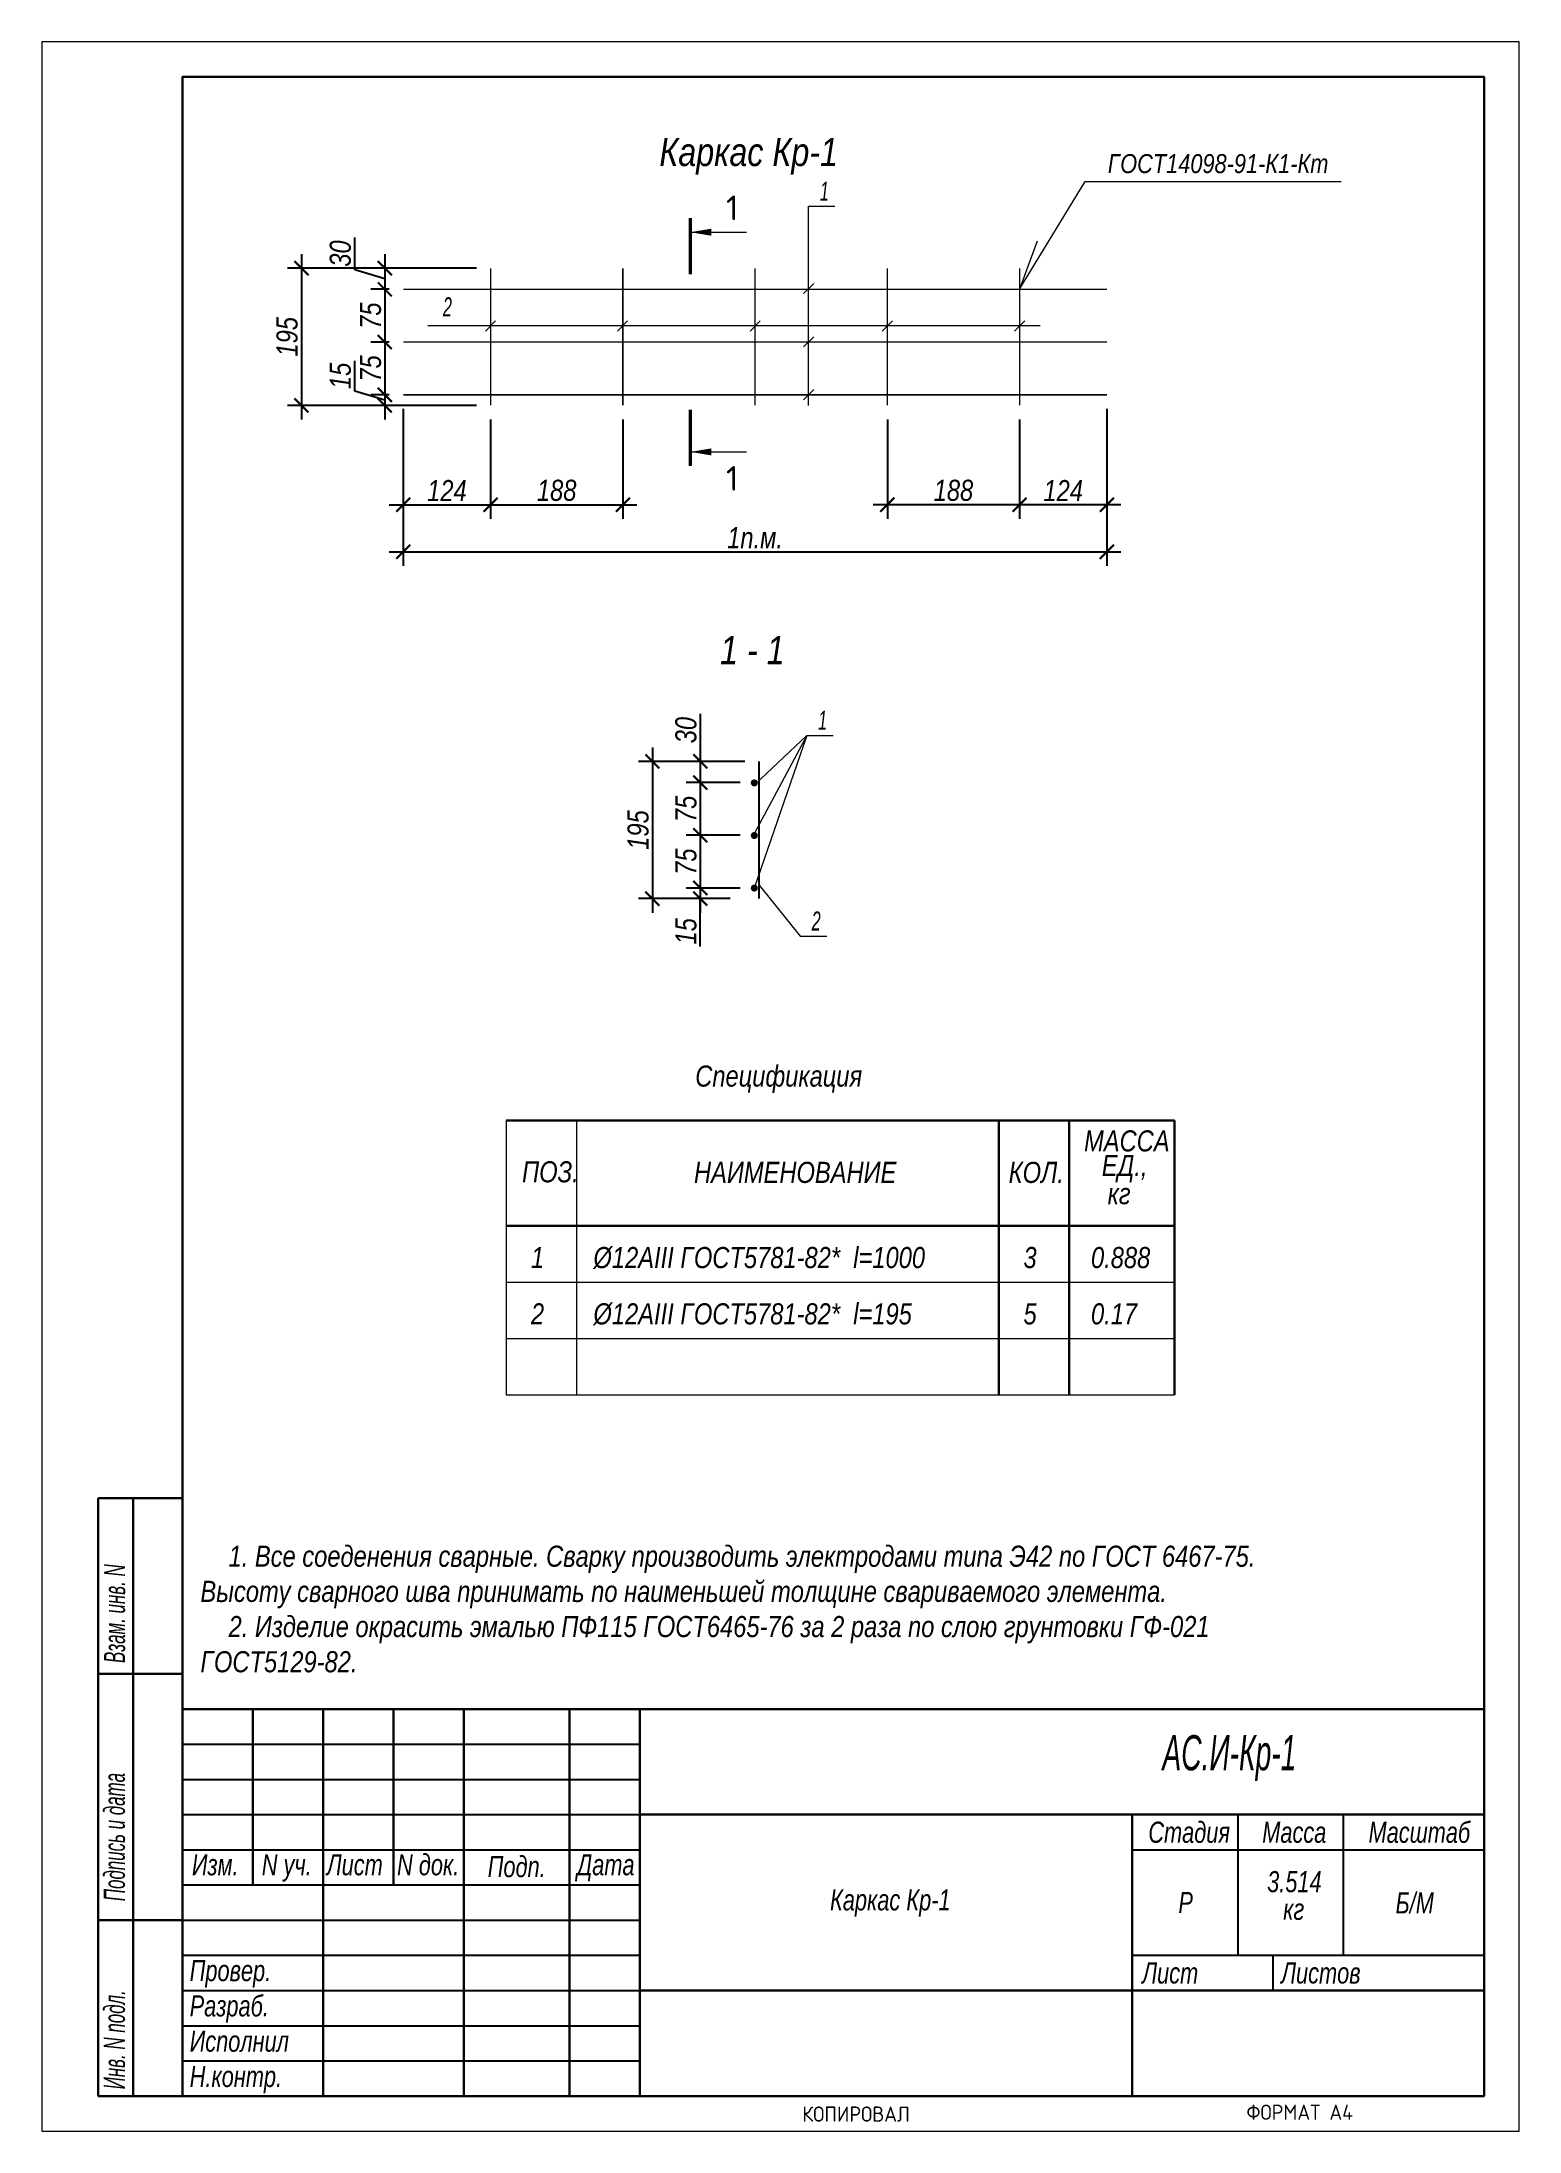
# Model space of a CAD drawing. Header units: millimetres. Extents: x 1582001 to 3303937, y 226471 to 491235.
# Drawn here: x 1812882 to 1833882, y 226471 to 256171 of the extents above; entities that cross this region are included whole.
import ezdxf

# ---------------------------------------------------------------- set-up
doc = ezdxf.new("R2010")
doc.units = ezdxf.units.MM
doc.layers.get('Defpoints').update_dxf_attribs({"color": 255, "lineweight": 30})
for name, color, linetype in [('00', 15, 'Continuous'), ('format', 7, 'Continuous'), ('Формуляр', 138, 'Continuous')]:
    doc.layers.add(name, color=color, linetype=linetype)
for name, color, linetype, lineweight in [('таблица', 7, 'Continuous', 30), ('Текст', 202, 'Continuous', 15), ('Текст-пояснений', 135, 'Continuous', 15), ('Штриховки', 251, 'Continuous', 20)]:
    doc.layers.add(name, color=color, linetype=linetype, lineweight=lineweight)
doc.styles.add('C', font='complex', dxfattribs={"width": 0.9})
doc.styles.add('STYLE1', font='ARIALNI.TTF', dxfattribs={"height": 300})
doc.styles.add('стиль1', font='ARIALNI.TTF', dxfattribs={"width": 0.98, "height": 300})
doc.dimstyles.new('М_10', dxfattribs={"dimtxt": 270, "dimasz": 200, "dimexe": 200, "dimexo": 200, "dimgap": 50, "dimtad": 1, "dimdec": 0, "dimlfac": 0.1, "dimzin": 0, "dimdsep": 46, "dimtxsty": 'стиль1', "dimblk": 'ARCHTICK', "dimcen": 200, "dimdle": 200, "dimadec": 0, "dimazin": 0, "dimtfac": 1, "dimtdec": 0, "dimtofl": 0, "dimtmove": 1, "dimatfit": 3, "dimldrblk": 'NONE', "dimfxl": 0, "dimtolj": 1, "dimtzin": 0, "dimarcsym": 0})

msp = doc.modelspace()

# ---------------------------------------------------------------- texts
at = {"layer": 'format', "color": 7, "style": 'C', "width": 0.9}
for s, p in [('КОПИРОВАЛ', (1823691.6, 226606.7)), ('ФОРМАТ A4', (1830005.5, 226633))]:
    msp.add_text(s, height=216, dxfattribs=at).set_placement(p)
at = {"layer": 'Текст', "ltscale": 2, "style": 'STYLE1', "width": 0.75}
for s, p in [('1', (1823941.7, 253914)), ('2', (1818583.5, 252269.2)), ('1', (1823915.8, 246391.5)), ('2', (1823824.8, 243538.6))]:
    msp.add_text(s, height=270, dxfattribs=at).set_placement(p)
at = {"layer": 'Текст', "style": 'STYLE1', "width": 0.98}
for s, p in [('Спецификация', (1822170.8, 241319.8)), ('МАССА', (1827697.3, 240398.1)), ('ЕД.,', (1827948.9, 240048.1)), ('ПОЗ.', (1819709.2, 239958.9)), ('НАИМЕНОВАНИЕ', (1822152.8, 239950.5)), ('КОЛ.', (1826625.4, 239950.5)), ('кг', (1828032.8, 239648.1)), ('1', (1819835.6, 238739.8)), ('%%C12AIII ГОСТ5781-82*  l=1000', (1820723.5, 238739.8)), ('3', (1826835.6, 238739.8)), ('0.888', (1827795.7, 238739.8)), ('2', (1819835.6, 237939.8)), ('%%C12AIII ГОСТ5781-82*  l=195', (1820723.5, 237939.8)), ('5', (1826835.6, 237939.8)), ('0.17', (1827795.7, 237939.8)), ('1. Все соеденения сварные. Сварку производить электродами типа Э42 по ГОСТ 6467-75.', (1815536.9, 234494.8)), ('Высоту сварного шва принимать по наименьшей толщине свариваемого элемента.', (1815137.4, 233994.8)), ('2. Изделие окрасить эмалью ПФ115 ГОСТ6465-76 за 2 раза по слою грунтовки ГФ-021', (1815536.9, 233494.8)), ('ГОСТ5129-82.', (1815137.4, 232994.8))]:
    msp.add_text(s, height=300, dxfattribs=at).set_placement(p)
at = {"layer": 'Текст', "ltscale": 2, "attachment_point": 5, "style": 'STYLE1'}
for s, insert, char_height, width in [('Каркас Кр-1', (1822929.8, 254544.7), 400, 6024.46), ('ГОСТ14098-91-К1-Кт', (1829602.6, 254437.7), 270, 6024.46), ('{\\Fsimplex|c204;\\W1;1}', (1822698, 253811.3), 350, 300), ('{\\Fsimplex|c204;\\W1;1}', (1822698, 249965.3), 350, 300), ('1 - 1', (1822982.2, 247524.4), 400, 2023.435)]:
    msp.add_mtext(s, dxfattribs=dict(at, insert=insert, char_height=char_height, width=width))
at = {"layer": 'Формуляр', "linetype": 'Continuous', "style": 'STYLE1', "width": 0.7}
for s, p in [('Взам. инв. N', (1814066.3, 233126.7)), ('Подпись и дата', (1814063.5, 229741.1)), ('Инв. N подл.', (1814063.5, 227067.7))]:
    msp.add_text(s, height=300, rotation=90, dxfattribs=at).set_placement(p)
at = {"layer": 'Формуляр', "style": 'STYLE1'}
for s, height, width, p in [('АС.И-Кр-1', 500, 0.7, (1828811.1, 231601.2)), ('Стадия', 300, 0.9, (1828610.7, 230570.5)), ('Масса', 300, 0.9, (1830229.6, 230570.5)), ('Масштаб', 300, 0.9, (1831740.7, 230570.5)), ('Изм.', 300, 0.9, (1815016.5, 230109.3)), ('N уч.', 300, 0.9, (1816009.5, 230109.3)), ('Лист', 300, 0.9, (1816933, 230109.3)), ('N док.', 300, 0.9, (1817932.5, 230109.3)), ('Подп.', 300, 0.9, (1819220.9, 230082.4)), ('Дата', 300, 0.9, (1820489, 230109.3)), ('Каркас Кр-1', 300, 0.9, (1824086.2, 229609.7)), ('3.514', 300, 0.9, (1830299.5, 229868.5)), ('Б/М', 300, 0.9, (1832124.5, 229566.7)), ('Р', 300, 0.9, (1829038.4, 229573.1)), ('кг', 300, 0.9, (1830527.5, 229476.3)), ('Провер.', 300, 0.9, (1814984.7, 228604.4)), ('Лист', 300, 0.9, (1828523.6, 228570.5)), ('Листов', 300, 0.9, (1830498.2, 228570.5)), ('Разраб.', 300, 0.9, (1814984.7, 228102.7)), ('Исполнил', 300, 0.9, (1814984.7, 227601.1)), ('Н.контр.', 300, 0.9, (1814984.7, 227099.4))]:
    msp.add_text(s, height=height, dxfattribs=dict(at, width=width)).set_placement(p)

# ---------------------------------------------------------------- blocks, each defined once
blk = doc.blocks.new('_ArchTick')
at = {"color": 0, "linetype": 'ByBlock', "const_width": 0.15}
blk.add_lwpolyline([(-0.5, -0.5), (0.5, 0.5)], dxfattribs=at)
blk = doc.blocks.new('*D1482')
at = {"layer": 'Defpoints', "color": 0, "lineweight": -3, "ltscale": 100, "transparency": 16777216}
for p in [(1819261, 252953), (1817758, 252653), (1818021, 252653)]:
    blk.add_point(p, dxfattribs=at)
at = {"layer": 'Штриховки', "color": 0, "lineweight": -2, "ltscale": 100, "transparency": 16777216}
for p, q in [((1817330, 252932), (1817330, 253391)), ((1817758, 253153), (1817758, 252453)), ((1817758, 252803), (1817330, 252932)), ((1819061, 252953), (1817558, 252953)), ((1817821, 252653), (1817558, 252653))]:
    blk.add_line(p, q, dxfattribs=at)
at = {"layer": 'Штриховки', "color": 0, "lineweight": -2, "ltscale": 100, "transparency": 16777216, "xscale": 200, "yscale": 200, "zscale": 200}
for p, rotation in [((1817758, 252953), 90), ((1817758, 252653), 270)]:
    blk.add_blockref('_ArchTick', p, dxfattribs=dict(at, rotation=rotation))
at = {"layer": 'Штриховки', "color": 0, "ltscale": 100, "transparency": 16777216, "insert": (1817127, 253161), "char_height": 300, "attachment_point": 5, "rotation": 90, "style": 'стиль1'}
blk.add_mtext('\\A1;30', dxfattribs=at)
blk = doc.blocks.new('_None')
blk = doc.blocks.new('*D1483')
at = {"layer": 'Defpoints', "color": 0, "lineweight": -3, "ltscale": 100, "transparency": 16777216}
for p in [(1818021, 252653), (1817758, 251903), (1818021, 251903)]:
    blk.add_point(p, dxfattribs=at)
at = {"layer": 'Штриховки', "color": 0, "lineweight": -2, "ltscale": 100, "transparency": 16777216}
for p, q in [((1817758, 252853), (1817758, 251703)), ((1817821, 252653), (1817558, 252653)), ((1817821, 251903), (1817558, 251903))]:
    blk.add_line(p, q, dxfattribs=at)
at = {"layer": 'Штриховки', "color": 0, "lineweight": -2, "ltscale": 100, "transparency": 16777216, "xscale": 200, "yscale": 200, "zscale": 200}
for p, rotation in [((1817758, 252653), 90), ((1817758, 251903), 270)]:
    blk.add_blockref('_ArchTick', p, dxfattribs=dict(at, rotation=rotation))
at = {"layer": 'Штриховки', "color": 0, "ltscale": 100, "transparency": 16777216, "insert": (1817556, 252278), "char_height": 300, "attachment_point": 5, "rotation": 90, "style": 'стиль1'}
blk.add_mtext('\\A1;75', dxfattribs=at)
blk = doc.blocks.new('*D1484')
at = {"layer": 'Defpoints', "color": 0, "lineweight": -3, "ltscale": 100, "transparency": 16777216}
for p in [(1818021, 251903), (1817758, 251153), (1818021, 251153)]:
    blk.add_point(p, dxfattribs=at)
at = {"layer": 'Штриховки', "color": 0, "lineweight": -2, "ltscale": 100, "transparency": 16777216}
for p, q in [((1817821, 251903), (1817558, 251903)), ((1817758, 252103), (1817758, 250953)), ((1817821, 251153), (1817558, 251153))]:
    blk.add_line(p, q, dxfattribs=at)
at = {"layer": 'Штриховки', "color": 0, "lineweight": -2, "ltscale": 100, "transparency": 16777216, "xscale": 200, "yscale": 200, "zscale": 200}
for p, rotation in [((1817758, 251903), 90), ((1817758, 251153), 270)]:
    blk.add_blockref('_ArchTick', p, dxfattribs=dict(at, rotation=rotation))
at = {"layer": 'Штриховки', "color": 0, "ltscale": 100, "transparency": 16777216, "insert": (1817556, 251528), "char_height": 300, "attachment_point": 5, "rotation": 90, "style": 'стиль1'}
blk.add_mtext('\\A1;75', dxfattribs=at)
blk = doc.blocks.new('*D1485')
at = {"layer": 'Defpoints', "color": 0, "lineweight": -3, "ltscale": 100, "transparency": 16777216}
for p in [(1817758, 251003), (1818021, 251153), (1819261, 251003)]:
    blk.add_point(p, dxfattribs=at)
at = {"layer": 'Штриховки', "color": 0, "lineweight": -2, "ltscale": 100, "transparency": 16777216}
for p, q in [((1817330, 251207), (1817330, 251637)), ((1817758, 251353), (1817758, 250803)), ((1817758, 251078), (1817330, 251207)), ((1817821, 251153), (1817558, 251153)), ((1819061, 251003), (1817558, 251003))]:
    blk.add_line(p, q, dxfattribs=at)
at = {"layer": 'Штриховки', "color": 0, "lineweight": -2, "ltscale": 100, "transparency": 16777216, "xscale": 200, "yscale": 200, "zscale": 200}
for p, rotation in [((1817758, 251153), 90), ((1817758, 251003), 270)]:
    blk.add_blockref('_ArchTick', p, dxfattribs=dict(at, rotation=rotation))
at = {"layer": 'Штриховки', "color": 0, "ltscale": 100, "transparency": 16777216, "insert": (1817127, 251422), "char_height": 300, "attachment_point": 5, "rotation": 90, "style": 'стиль1'}
blk.add_mtext('\\A1;15', dxfattribs=at)
blk = doc.blocks.new('*D1486')
at = {"layer": 'Defpoints', "color": 0, "lineweight": -3, "ltscale": 100, "transparency": 16777216}
for p in [(1819261, 252953), (1816573, 251003), (1819261, 251003)]:
    blk.add_point(p, dxfattribs=at)
at = {"layer": 'Штриховки', "color": 0, "lineweight": -2, "ltscale": 100, "transparency": 16777216}
for p, q in [((1816573, 253153), (1816573, 250803)), ((1819061, 252953), (1816373, 252953)), ((1819061, 251003), (1816373, 251003))]:
    blk.add_line(p, q, dxfattribs=at)
at = {"layer": 'Штриховки', "color": 0, "lineweight": -2, "ltscale": 100, "transparency": 16777216, "xscale": 200, "yscale": 200, "zscale": 200}
for p, rotation in [((1816573, 252953), 90), ((1816573, 251003), 270)]:
    blk.add_blockref('_ArchTick', p, dxfattribs=dict(at, rotation=rotation))
at = {"layer": 'Штриховки', "color": 0, "ltscale": 100, "transparency": 16777216, "insert": (1816370, 251978), "char_height": 300, "attachment_point": 5, "rotation": 90, "style": 'стиль1'}
blk.add_mtext('\\A1;195', dxfattribs=at)
blk = doc.blocks.new('*D1487')
at = {"layer": 'Defpoints', "color": 0, "lineweight": -3, "ltscale": 100, "transparency": 16777216}
for p in [(1818021, 251153), (1819261, 251003), (1819261, 249591)]:
    blk.add_point(p, dxfattribs=at)
at = {"layer": 'Штриховки', "color": 0, "lineweight": -2, "ltscale": 100, "transparency": 16777216}
for p, q in [((1818021, 250953), (1818021, 249391)), ((1819261, 250803), (1819261, 249391)), ((1817821, 249591), (1819461, 249591))]:
    blk.add_line(p, q, dxfattribs=at)
at = {"layer": 'Штриховки', "color": 0, "lineweight": -2, "ltscale": 100, "transparency": 16777216, "xscale": 200, "yscale": 200, "zscale": 200, "rotation": 180}
blk.add_blockref('_ArchTick', (1818021, 249591), dxfattribs=at)
at = {"layer": 'Штриховки', "color": 0, "lineweight": -2, "ltscale": 100, "transparency": 16777216, "xscale": 200, "yscale": 200, "zscale": 200}
blk.add_blockref('_ArchTick', (1819261, 249591), dxfattribs=at)
at = {"layer": 'Штриховки', "color": 0, "ltscale": 100, "transparency": 16777216, "insert": (1818641, 249792), "char_height": 300, "attachment_point": 5, "style": 'стиль1'}
blk.add_mtext('\\A1;124', dxfattribs=at)
blk = doc.blocks.new('*D1488')
at = {"layer": 'Defpoints', "color": 0, "lineweight": -3, "ltscale": 100, "transparency": 16777216}
for p in [(1819261, 251003), (1821141, 251003), (1821141, 249591)]:
    blk.add_point(p, dxfattribs=at)
at = {"layer": 'Штриховки', "color": 0, "lineweight": -2, "ltscale": 100, "transparency": 16777216}
for p, q in [((1819261, 250803), (1819261, 249391)), ((1821141, 250803), (1821141, 249391)), ((1819061, 249591), (1821341, 249591))]:
    blk.add_line(p, q, dxfattribs=at)
at = {"layer": 'Штриховки', "color": 0, "lineweight": -2, "ltscale": 100, "transparency": 16777216, "xscale": 200, "yscale": 200, "zscale": 200, "rotation": 180}
blk.add_blockref('_ArchTick', (1819261, 249591), dxfattribs=at)
at = {"layer": 'Штриховки', "color": 0, "lineweight": -2, "ltscale": 100, "transparency": 16777216, "xscale": 200, "yscale": 200, "zscale": 200}
blk.add_blockref('_ArchTick', (1821141, 249591), dxfattribs=at)
at = {"layer": 'Штриховки', "color": 0, "ltscale": 100, "transparency": 16777216, "insert": (1820201, 249794), "char_height": 300, "attachment_point": 5, "style": 'стиль1'}
blk.add_mtext('\\A1;188', dxfattribs=at)
blk = doc.blocks.new('*D1489')
at = {"layer": 'Defpoints', "color": 0, "lineweight": -3, "ltscale": 100, "transparency": 16777216}
for p in [(1826781, 251003), (1828021, 251153), (1826781, 249591)]:
    blk.add_point(p, dxfattribs=at)
at = {"layer": 'Штриховки', "color": 0, "lineweight": -2, "ltscale": 100, "transparency": 16777216}
for p, q in [((1826781, 250803), (1826781, 249391)), ((1828021, 250953), (1828021, 249391)), ((1828221, 249591), (1826581, 249591))]:
    blk.add_line(p, q, dxfattribs=at)
at = {"layer": 'Штриховки', "color": 0, "lineweight": -2, "ltscale": 100, "transparency": 16777216, "xscale": 200, "yscale": 200, "zscale": 200, "rotation": 180}
blk.add_blockref('_ArchTick', (1826781, 249591), dxfattribs=at)
at = {"layer": 'Штриховки', "color": 0, "lineweight": -2, "ltscale": 100, "transparency": 16777216, "xscale": 200, "yscale": 200, "zscale": 200}
blk.add_blockref('_ArchTick', (1828021, 249591), dxfattribs=at)
at = {"layer": 'Штриховки', "color": 0, "ltscale": 100, "transparency": 16777216, "insert": (1827401, 249792), "char_height": 300, "attachment_point": 5, "style": 'стиль1'}
blk.add_mtext('\\A1;124', dxfattribs=at)
blk = doc.blocks.new('*D1490')
at = {"layer": 'Defpoints', "color": 0, "lineweight": -3, "ltscale": 100, "transparency": 16777216}
for p in [(1824901, 251003), (1826781, 251003), (1824901, 249591)]:
    blk.add_point(p, dxfattribs=at)
at = {"layer": 'Штриховки', "color": 0, "lineweight": -2, "ltscale": 100, "transparency": 16777216}
for p, q in [((1824901, 250803), (1824901, 249391)), ((1826781, 250803), (1826781, 249391)), ((1826981, 249591), (1824701, 249591))]:
    blk.add_line(p, q, dxfattribs=at)
at = {"layer": 'Штриховки', "color": 0, "lineweight": -2, "ltscale": 100, "transparency": 16777216, "xscale": 200, "yscale": 200, "zscale": 200, "rotation": 180}
blk.add_blockref('_ArchTick', (1824901, 249591), dxfattribs=at)
at = {"layer": 'Штриховки', "color": 0, "lineweight": -2, "ltscale": 100, "transparency": 16777216, "xscale": 200, "yscale": 200, "zscale": 200}
blk.add_blockref('_ArchTick', (1826781, 249591), dxfattribs=at)
at = {"layer": 'Штриховки', "color": 0, "ltscale": 100, "transparency": 16777216, "insert": (1825841, 249794), "char_height": 300, "attachment_point": 5, "style": 'стиль1'}
blk.add_mtext('\\A1;188', dxfattribs=at)
blk = doc.blocks.new('*D1491')
at = {"layer": 'Defpoints', "color": 0, "lineweight": -3, "ltscale": 100, "transparency": 16777216}
for p in [(1818021, 250172), (1828021, 250172), (1828021, 248922)]:
    blk.add_point(p, dxfattribs=at)
at = {"layer": 'Штриховки', "color": 0, "lineweight": -2, "ltscale": 100, "transparency": 16777216}
for p, q in [((1818021, 249972), (1818021, 248722)), ((1828021, 249972), (1828021, 248722)), ((1817821, 248922), (1828221, 248922))]:
    blk.add_line(p, q, dxfattribs=at)
at = {"layer": 'Штриховки', "color": 0, "lineweight": -2, "ltscale": 100, "transparency": 16777216, "xscale": 200, "yscale": 200, "zscale": 200, "rotation": 180}
blk.add_blockref('_ArchTick', (1818021, 248922), dxfattribs=at)
at = {"layer": 'Штриховки', "color": 0, "lineweight": -2, "ltscale": 100, "transparency": 16777216, "xscale": 200, "yscale": 200, "zscale": 200}
blk.add_blockref('_ArchTick', (1828021, 248922), dxfattribs=at)
at = {"layer": 'Штриховки', "color": 0, "ltscale": 100, "transparency": 16777216, "insert": (1823021, 249122), "char_height": 300, "attachment_point": 5, "style": 'стиль1'}
blk.add_mtext('\\A1;1п.м.', dxfattribs=at)
blk = doc.blocks.new('*D1492')
at = {"layer": 'Defpoints', "color": 0, "lineweight": -3, "ltscale": 100, "transparency": 16777216}
for p in [(1823077, 245942), (1822242, 245642), (1823010, 245642)]:
    blk.add_point(p, dxfattribs=at)
at = {"layer": 'Штриховки', "color": 0, "lineweight": -2, "ltscale": 100, "transparency": 16777216}
for p, q in [((1822242, 246617), (1822242, 245942)), ((1822877, 245942), (1822042, 245942)), ((1822242, 246142), (1822242, 245442)), ((1822810, 245642), (1822042, 245642))]:
    blk.add_line(p, q, dxfattribs=at)
at = {"layer": 'Штриховки', "color": 0, "lineweight": -2, "ltscale": 100, "transparency": 16777216, "xscale": 200, "yscale": 200, "zscale": 200}
for p, rotation in [((1822242, 245942), 90), ((1822242, 245642), 270)]:
    blk.add_blockref('_ArchTick', p, dxfattribs=dict(at, rotation=rotation))
at = {"layer": 'Штриховки', "color": 0, "ltscale": 100, "transparency": 16777216, "insert": (1822039, 246387), "char_height": 300, "attachment_point": 5, "rotation": 90, "style": 'стиль1'}
blk.add_mtext('\\A1;30', dxfattribs=at)
blk = doc.blocks.new('*D1273')
at = {"layer": 'Defpoints', "color": 0, "lineweight": -3, "ltscale": 100, "transparency": 16777216}
for p in [(1823010, 245642), (1822242, 244892), (1823010, 244892)]:
    blk.add_point(p, dxfattribs=at)
at = {"layer": 'Штриховки', "color": 0, "lineweight": -2, "ltscale": 100, "transparency": 16777216}
for p, q in [((1822810, 245642), (1822042, 245642)), ((1822242, 245842), (1822242, 244692)), ((1822810, 244892), (1822042, 244892))]:
    blk.add_line(p, q, dxfattribs=at)
at = {"layer": 'Штриховки', "color": 0, "lineweight": -2, "ltscale": 100, "transparency": 16777216, "xscale": 200, "yscale": 200, "zscale": 200}
for p, rotation in [((1822242, 245642), 90), ((1822242, 244892), 270)]:
    blk.add_blockref('_ArchTick', p, dxfattribs=dict(at, rotation=rotation))
at = {"layer": 'Штриховки', "color": 0, "ltscale": 100, "transparency": 16777216, "insert": (1822039, 245267), "char_height": 300, "attachment_point": 5, "rotation": 90, "style": 'стиль1'}
blk.add_mtext('\\A1;75', dxfattribs=at)
blk = doc.blocks.new('*D1274')
at = {"layer": 'Defpoints', "color": 0, "lineweight": -3, "ltscale": 100, "transparency": 16777216}
for p in [(1823010, 244892), (1822242, 244142), (1823010, 244142)]:
    blk.add_point(p, dxfattribs=at)
at = {"layer": 'Штриховки', "color": 0, "lineweight": -2, "ltscale": 100, "transparency": 16777216}
for p, q in [((1822242, 245092), (1822242, 243942)), ((1822810, 244892), (1822042, 244892)), ((1822810, 244142), (1822042, 244142))]:
    blk.add_line(p, q, dxfattribs=at)
at = {"layer": 'Штриховки', "color": 0, "lineweight": -2, "ltscale": 100, "transparency": 16777216, "xscale": 200, "yscale": 200, "zscale": 200}
for p, rotation in [((1822242, 244892), 90), ((1822242, 244142), 270)]:
    blk.add_blockref('_ArchTick', p, dxfattribs=dict(at, rotation=rotation))
at = {"layer": 'Штриховки', "color": 0, "ltscale": 100, "transparency": 16777216, "insert": (1822039, 244517), "char_height": 300, "attachment_point": 5, "rotation": 90, "style": 'стиль1'}
blk.add_mtext('\\A1;75', dxfattribs=at)
blk = doc.blocks.new('*D1493')
at = {"layer": 'Defpoints', "color": 0, "lineweight": -3, "ltscale": 100, "transparency": 16777216}
for p in [(1823010, 244142), (1822242, 243992), (1822866, 243992)]:
    blk.add_point(p, dxfattribs=at)
at = {"layer": 'Штриховки', "color": 0, "lineweight": -2, "ltscale": 100, "transparency": 16777216}
for p, q in [((1822810, 244142), (1822042, 244142)), ((1822242, 244342), (1822242, 243792)), ((1822666, 243992), (1822042, 243992)), ((1822242, 243312), (1822242, 243992))]:
    blk.add_line(p, q, dxfattribs=at)
at = {"layer": 'Штриховки', "color": 0, "lineweight": -2, "ltscale": 100, "transparency": 16777216, "xscale": 200, "yscale": 200, "zscale": 200}
for p, rotation in [((1822242, 244142), 90), ((1822242, 243992), 270)]:
    blk.add_blockref('_ArchTick', p, dxfattribs=dict(at, rotation=rotation))
at = {"layer": 'Штриховки', "color": 0, "ltscale": 100, "transparency": 16777216, "insert": (1822039, 243527), "char_height": 300, "attachment_point": 5, "rotation": 90, "style": 'стиль1'}
blk.add_mtext('\\A1;15', dxfattribs=at)
blk = doc.blocks.new('*D1494')
at = {"layer": 'Defpoints', "color": 0, "lineweight": -3, "ltscale": 100, "transparency": 16777216}
for p in [(1823077, 245942), (1821562, 243992), (1822866, 243992)]:
    blk.add_point(p, dxfattribs=at)
at = {"layer": 'Штриховки', "color": 0, "lineweight": -2, "ltscale": 100, "transparency": 16777216}
for p, q in [((1822877, 245942), (1821362, 245942)), ((1821562, 246142), (1821562, 243792)), ((1822666, 243992), (1821362, 243992))]:
    blk.add_line(p, q, dxfattribs=at)
at = {"layer": 'Штриховки', "color": 0, "lineweight": -2, "ltscale": 100, "transparency": 16777216, "xscale": 200, "yscale": 200, "zscale": 200}
for p, rotation in [((1821562, 245942), 90), ((1821562, 243992), 270)]:
    blk.add_blockref('_ArchTick', p, dxfattribs=dict(at, rotation=rotation))
at = {"layer": 'Штриховки', "color": 0, "ltscale": 100, "transparency": 16777216, "insert": (1821359, 244967), "char_height": 300, "attachment_point": 5, "rotation": 90, "style": 'стиль1'}
blk.add_mtext('\\A1;195', dxfattribs=at)

# ---------------------------------------------------------------- dimensions: what is measured, and where the dimension line sits
at = {"layer": 'Штриховки', "ltscale": 100}
for base, p1, p2, angle, picture, middle in [((1817758.3, 252653.3), (1819261.2, 252953.3), (1818021.2, 252653.3), 90, '*D1482', (1817127, 252981.7)), ((1816572.8, 251003.3), (1819261.2, 252953.3), (1819261.2, 251003.3), 90, '*D1486', (1816369.6, 251978.3)), ((1817758.3, 251903.3), (1818021.2, 252653.3), (1818021.2, 251903.3), 90, '*D1483', (1817555.7, 252278.3)), ((1817758.3, 251153.3), (1818021.2, 251903.3), (1818021.2, 251153.3), 90, '*D1484', (1817555.7, 251528.3)), ((1817758.3, 251003.3), (1818021.2, 251153.3), (1819261.2, 251003.3), 90, '*D1485', (1817127, 251256.7)), ((1824901.2, 249591.1), (1826781.2, 251003.3), (1824901.2, 251003.3), 180, '*D1490', (1825841.2, 249794.2)), ((1826781.2, 249591.1), (1828021.2, 251153.3), (1826781.2, 251003.3), 180, '*D1489', (1827401.2, 249791.7)), ((1821561.8, 243992.1), (1823077, 245942.1), (1822865.7, 243992.1), 90, '*D1494', (1821358.7, 244967.1)), ((1822241.7, 244892.1), (1823010.2, 245642.1), (1823010.2, 244892.1), 90, '*D1273', (1822039.2, 245267.1)), ((1822241.7, 244142.1), (1823010.2, 244892.1), (1823010.2, 244142.1), 90, '*D1274', (1822039.2, 244517.1))]:
    dim = msp.add_linear_dim(base=base, p1=p1, p2=p2, angle=angle, dimstyle='М_10', dxfattribs=at)
    dim.commit()
    dim.dimension.update_dxf_attribs({"geometry": picture, "text_midpoint": middle})
for base, p1, p2, picture, middle in [((1819261.2, 249591.1), (1818021.2, 251153.3), (1819261.2, 251003.3), '*D1487', (1818641.2, 249791.7)), ((1821141.2, 249591.1), (1819261.2, 251003.3), (1821141.2, 251003.3), '*D1488', (1820201.2, 249794.2))]:
    dim = msp.add_linear_dim(base=base, p1=p1, p2=p2, dimstyle='М_10', dxfattribs=at)
    dim.commit()
    dim.dimension.update_dxf_attribs({"geometry": picture, "text_midpoint": middle})
dim = msp.add_linear_dim(base=(1828021.2, 248921.7), p1=(1818021.2, 250172.2), p2=(1828021.2, 250172.2), text='1п.м.', dimstyle='М_10', dxfattribs=at)
dim.commit()
dim.dimension.update_dxf_attribs({"geometry": '*D1491', "text_midpoint": (1823021.2, 249122.3)})
for base, p1, p2, picture, middle in [((1822241.7, 245642.1), (1823077, 245942.1), (1823010.2, 245642.1), '*D1492', (1822241.7, 246387.1)), ((1822241.7, 243992.1), (1823010.2, 244142.1), (1822865.7, 243992.1), '*D1493', (1822241.7, 243526.9))]:
    dim = msp.add_linear_dim(base=base, p1=p1, p2=p2, angle=90, dimstyle='М_10', dxfattribs=at)
    dim.commit()
    dim.dimension.update_dxf_attribs({"geometry": picture, "text_midpoint": middle, "dimtype": 160})

# ---------------------------------------------------------------- linework, layer by layer
at = {"layer": '00', "color": 15, "linetype": 'Continuous', "const_width": 30}
msp.add_lwpolyline([(1823077, 245942.1), (1823077, 243992.1)], dxfattribs=at)
at = {"layer": '00', "color": 15, "linetype": 'Continuous', "const_width": 49.8}
for points in [[(1823035.4, 245636.4, -1), (1822985.1, 245636.4, -1)], [(1823035.4, 244889.2, -1), (1822985.1, 244889.2, -1)], [(1823035.4, 244142.1, -1), (1822985.1, 244142.1, -1)]]:
    msp.add_lwpolyline(points, format="xyb", close=True, dxfattribs=at)
at = {"layer": 'format', "lineweight": 30}
for p, q in [((1813682.4, 226971.3), (1813682.4, 235471.3)), ((1813682.4, 235471.3), (1814882.4, 235471.3)), ((1814182.4, 226971.3), (1814182.4, 235471.3)), ((1814882.4, 232971.3), (1813682.4, 232971.3)), ((1833382.4, 232471.3), (1814882.4, 232471.3)), ((1814882.4, 232471.3), (1814882.4, 226971.3)), ((1815882.4, 232471.3), (1815882.4, 229971.3)), ((1816882.4, 232471.3), (1816882.4, 226971.3)), ((1817882.4, 232471.3), (1817882.4, 229971.3)), ((1818882.4, 232471.3), (1818882.4, 226971.3)), ((1820382.4, 232471.3), (1820382.4, 226971.3)), ((1821382.4, 232471.3), (1821382.4, 226971.3)), ((1821382.4, 230971.3), (1833382.4, 230971.3)), ((1828382.4, 230971.3), (1828382.4, 226971.3)), ((1814882.4, 229471.3), (1813682.4, 229471.3)), ((1821382.4, 228471.3), (1833382.4, 228471.3)), ((1814882.4, 226971.3), (1813682.4, 226971.3))]:
    msp.add_line(p, q, dxfattribs=at)
at = {"layer": 'format'}
for p, q in [((1814882.4, 231971.3), (1821382.4, 231971.3)), ((1814882.4, 231471.3), (1821382.4, 231471.3)), ((1814882.4, 230971.3), (1821382.4, 230971.3)), ((1814882.4, 230471.3), (1821382.4, 230471.3)), ((1814882.4, 229971.3), (1821382.4, 229971.3)), ((1814882.4, 229471.3), (1821382.4, 229471.3)), ((1814882.4, 228971.3), (1821382.4, 228971.3)), ((1814882.4, 228471.3), (1821382.4, 228471.3)), ((1814882.4, 227971.3), (1821382.4, 227971.3)), ((1814882.4, 227471.3), (1821382.4, 227471.3))]:
    msp.add_line(p, q, dxfattribs=at)
at = {"layer": 'format', "linetype": 'Continuous', "lineweight": 30}
msp.add_lwpolyline([(1814882.4, 226971.3), (1833382.4, 226971.3), (1833382.4, 255671.3), (1814882.4, 255671.3)], close=True, dxfattribs=at)
at = {"layer": 'таблица', "ltscale": 500}
for p, q in [((1819484.1, 240839.8), (1828984.1, 240839.8)), ((1826484.1, 240839.8), (1826484.1, 236939.8)), ((1827484.1, 240839.8), (1827484.1, 236939.8)), ((1828984.1, 240839.8), (1828984.1, 236939.8)), ((1819484.1, 239339.8), (1828984.1, 239339.8))]:
    msp.add_line(p, q, dxfattribs=at)
at = {"layer": 'таблица', "lineweight": 18, "ltscale": 500}
for p, q in [((1819484.1, 238539.8), (1828984.1, 238539.8)), ((1819484.1, 237739.8), (1828984.1, 237739.8)), ((1819484.1, 236939.8), (1828984.1, 236939.8))]:
    msp.add_line(p, q, dxfattribs=at)
at = {"layer": 'Текст', "ltscale": 2}
for p, q in [((1826781.2, 252656.3), (1827712.8, 254183.2)), ((1827712.8, 254183.2), (1831352.4, 254183.2)), ((1823780.8, 253833.5), (1824156.2, 253833.5)), ((1823780.8, 251002.3), (1823780.8, 253833.5)), ((1827028.7, 253336.7), (1826781.2, 252656.3)), ((1823855.3, 252734.9), (1823711.4, 252591)), ((1819333.1, 252203.6), (1819189.2, 252059.7)), ((1821209.7, 252203.6), (1821065.8, 252059.7)), ((1823093.1, 252203.6), (1822949.2, 252059.7)), ((1824973.1, 252203.6), (1824829.2, 252059.7)), ((1826853.1, 252203.6), (1826709.2, 252059.7)), ((1827075.5, 252135), (1818369, 252135)), ((1823855.3, 251977.8), (1823711.4, 251833.8)), ((1823855.3, 251227.8), (1823711.4, 251083.8)), ((1823754.9, 246311), (1823010.2, 244914.4)), ((1823754.9, 246311), (1823010.2, 244142.1)), ((1823018.4, 245612.6), (1823754.9, 246311)), ((1823754.9, 246311), (1824130.3, 246311)), ((1823077, 244183.1), (1823664, 243458.1)), ((1823664, 243458.1), (1824039.4, 243458.1))]:
    msp.add_line(p, q, dxfattribs=at)
at = {"layer": 'Текст'}
for p, q in [((1822100.5, 253464.6), (1822900.5, 253464.6)), ((1822100.5, 250341.9), (1822900.5, 250341.9)), ((1819484.1, 240839.8), (1819484.1, 236939.8)), ((1820484.1, 240839.8), (1820484.1, 236939.8))]:
    msp.add_line(p, q, dxfattribs=at)
at = {"layer": 'Текст', "const_width": 50}
for points in [[(1822100.5, 252864.6), (1822100.5, 253664.6)], [(1822100.5, 250941.9), (1822100.5, 250141.9)]]:
    msp.add_lwpolyline(points, dxfattribs=at)
at = {"layer": 'Текст'}
for points in [[(1822100.5, 253464.6, 0, 100, 0), (1822400.5, 253464.6, 100, 100, 0)], [(1822100.5, 250341.9, 0, 100, 0), (1822400.5, 250341.9, 100, 100, 0)]]:
    msp.add_lwpolyline(points, format="xyseb", dxfattribs=at)
at = {"layer": 'Текст-пояснений', "linetype": 'ByBlock'}
msp.add_lwpolyline([(1812882.4, 226471.3), (1833882.4, 226471.3), (1833882.4, 256171.3), (1812882.4, 256171.3)], close=True, dxfattribs=at)
at = {"layer": 'Формуляр'}
for p, q in [((1829882.4, 230971.3), (1829882.4, 228971.3)), ((1831382.4, 230971.3), (1831382.4, 228971.3)), ((1828382.4, 230471.3), (1833382.4, 230471.3)), ((1828382.4, 228971.3), (1833382.4, 228971.3)), ((1830382.4, 228971.3), (1830382.4, 228471.3))]:
    msp.add_line(p, q, dxfattribs=at)
at = {"layer": 'Штриховки', "color": 1, "ltscale": 100, "const_width": 20}
for points in [[(1819261.2, 251003.3), (1819261.2, 252953.3)], [(1821141.2, 251003.3), (1821141.2, 252953.3)], [(1823021.2, 251003.3), (1823021.2, 252953.3)], [(1823021.2, 251003.3), (1823021.2, 252953.3)], [(1824901.2, 251003.3), (1824901.2, 252953.3)], [(1824901.2, 251003.3), (1824901.2, 252953.3)], [(1826781.2, 251003.3), (1826781.2, 252953.3)], [(1818021.2, 252653.3), (1828021.2, 252653.3)], [(1818021.2, 251903.3), (1828021.2, 251903.3)], [(1818021.2, 251153.3), (1828021.2, 251153.3)]]:
    msp.add_lwpolyline(points, dxfattribs=at)

msp.set_redraw_order([(e.dxf.handle, doc.entitydb.next_handle()) for e in msp.query("TEXT MTEXT ATTDEF DIMENSION ARC_DIMENSION")])  # texts and dimensions are drawn at this point

doc.saveas('drawing.dxf')
